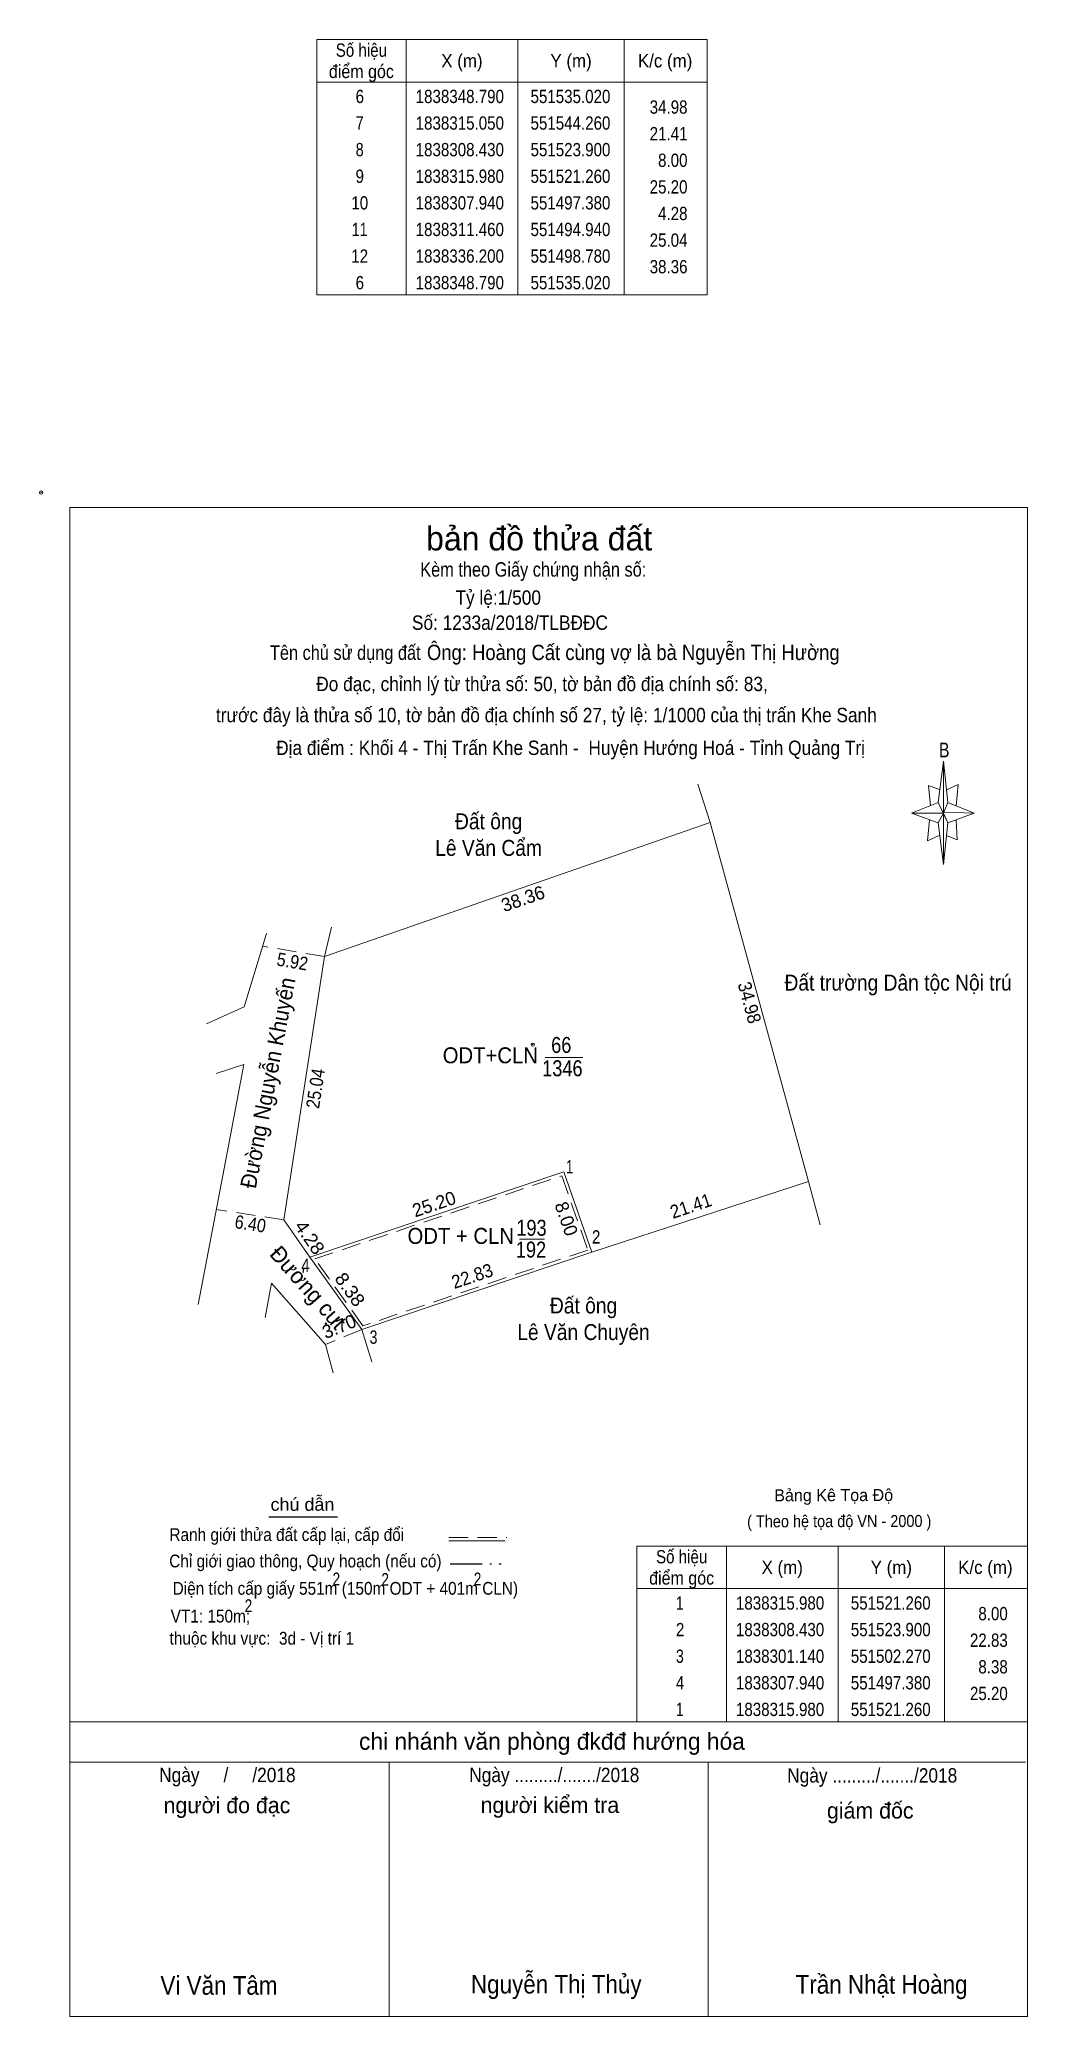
# Model space of a CAD drawing. Header units: metres. Extents: x 550655 to 551727, y 1838234 to 1838422.
# Drawn here: x 551472 to 551564.8, y 1838236.6 to 1838422.4 of the extents above; entities that cross this region are included whole.
import ezdxf
from ezdxf.enums import TextEntityAlignment as Align

# ---------------------------------------------------------------- set-up
doc = ezdxf.new("R2010")
doc.units = ezdxf.units.M
doc.header["$LTSCALE"] = 0.6
doc.header["$PDMODE"] = 32
doc.header["$PDSIZE"] = 0.3
for name, pattern in [('DASH_DOUBLE_DOT', [9.2, 5, -1.2, 0.3, -1.2, 0.3, -1.2]), ('MEDIUM_DASHED', [4.5, 3, -1.5]), ('SHORT_DASHED', [2.7, 1.5, -1.2])]:
    doc.linetypes.add(name, pattern=pattern)
for name, color, linetype, lineweight in [('10', 7, 'Continuous', 13), ('16', 7, 'Continuous', 25), ('2', 7, 'SHORT_DASHED', 13), ('5', 7, 'Continuous', 13), ('55', 7, 'Continuous', 13), ('63', 7, 'Continuous', 13)]:
    doc.layers.add(name, color=color, linetype=linetype, lineweight=lineweight)
doc.layers.add('34', color=7, linetype='Continuous')

msp = doc.modelspace()

# ---------------------------------------------------------------- texts
at = {"layer": '10'}
for s, width, p in [('Đất ông', 0.9, (551514.2, 1838348.16)), ('Lê Văn Cẩm', 0.9, (551514.195, 1838345.66)), ('Đất trường Dân tộc Nội trú', 0.9, (551552.68, 1838333)), ('66', 0.85, (551521.025, 1838327.14)), ('1346', 0.85, (551521.13, 1838324.95)), ('193', 0.85, (551518.225, 1838309.96)), ('192', 0.85, (551518.18, 1838307.91)), ('Đất ông', 0.9, (551523.12, 1838302.66)), ('Lê Văn Chuyên', 0.9, (551523.115, 1838300.16))]:
    msp.add_text(s, height=1.5, dxfattribs=dict(at, width=width)).set_placement(p, align=Align.CENTER)
for s, height, rotation, p in [('38.36', 1.25, 19.158, (551517.6249, 1838341.0453)), ('25.20', 1.25, 18.608, (551509.2656, 1838312.345)), ('8.00', 1.25, 289.273, (551520.9145, 1838311.3513)), ('Đường cụt', 1.5, 311.361, (551496.6802, 1838304.6006)), ('3.70', 1.25, 22.295, (551500.3879, 1838300.8606))]:
    msp.add_text(s, height=height, rotation=rotation, dxfattribs=at).set_placement(p, align=Align.CENTER)
for s, height, rotation, width, p in [('5.92', 1.25, 350.474, 0.9, (551495.6566, 1838335.1205)), ('Đường Nguyễn Khuyến', 1.5, 79.246, 0.95, (551494.183, 1838324.1951)), ('34.98', 1.25, 285.315, 0.95, (551538.1176, 1838331.7101)), ('25.04', 1.25, 81.177, 0.9, (551498.5432, 1838323.7091)), ('21.41', 1.25, 18.625, 0.95, (551533.4004, 1838312.1736)), ('6.40', 1.25, 351.213, 0.9, (551491.7145, 1838310.4705)), ('4.28', 1.25, 304.729, 1.05, (551496.8721, 1838309.451)), ('8.38', 1.25, 305.721, 1.05, (551500.658, 1838304.5449)), ('22.83', 1.25, 18.625, 0.95, (551512.8554, 1838305.5854))]:
    msp.add_text(s, height=height, rotation=rotation, dxfattribs=dict(at, width=width)).set_placement(p, align=Align.CENTER)
for s, height, width, p in [('ODT+CLN', 1.5, 0.95, (551518.83, 1838326.17)), (' 1', 1.25, 0.75, (551522.16, 1838315.82)), ('ODT + CLN', 1.5, 0.95, (551516.58, 1838309.2)), (' 2', 1.25, 0.85, (551524.7, 1838309.23)), (' 4', 1.25, 0.85, (551497.38, 1838306.56)), (' 3', 1.25, 0.8, (551503.75, 1838299.81))]:
    msp.add_text(s, height=height, dxfattribs=dict(at, width=width)).set_placement(p, align=Align.RIGHT)
at = {"layer": '16', "width": 0.8}
for p in [(551499.885, 1838277.11), (551504.475, 1838277.07), (551513.155, 1838277.11), (551491.625, 1838274.6)]:
    msp.add_text('2', height=1.2, dxfattribs=at).set_placement(p, align=Align.CENTER)
at = {"layer": '2', "width": 0.9}
msp.add_text('Tỷ lệ:1/500', height=1.35, dxfattribs=at).set_placement((551515.1, 1838369.26), align=Align.CENTER)
at = {"layer": '34', "width": 0.9}
msp.add_text('Ông: Hoàng Cất cùng vợ là bà Nguyễn Thị Hường', height=1.44, dxfattribs=at).set_placement((551508.4, 1838364.06))
at = {"layer": '5'}
for s, height, p in [('bản đồ thửa đất', 2.25, (551518.945, 1838374.36)), ('chi nhánh văn phòng đkđđ hướng hóa', 1.6, (551520.15, 1838261.66)), ('người kiểm tra', 1.5, (551519.955, 1838255.72)), ('người đo đạc', 1.5, (551489.605, 1838255.7)), ('giám đốc', 1.5, (551550.065, 1838255.2))]:
    msp.add_text(s, height=height, dxfattribs=at).set_placement(p, align=Align.CENTER)
for s, height, width, p in [('Kèm theo Giấy chứng nhận số: ', 1.35, 0.85, (551518.605, 1838371.9)), ('Số: 1233a/2018/TLBĐĐC', 1.35, 0.9, (551516.2, 1838366.9)), ('Tên chủ sử dụng đất', 1.35, 0.85, (551500.725, 1838364.08)), ('Đo đạc, chỉnh lý từ thửa số: 50, tờ bản đồ địa chính số: 83, ', 1.35, 0.9, (551519.44, 1838361.14)), ('trước đây là thửa số 10, tờ bản đồ địa chính số 27, tỷ lệ: 1/1000 của thị trấn Khe Sanh', 1.35, 0.9, (551519.625, 1838358.22)), ('Địa điểm : Khối 4 - Thị Trấn Khe Sanh -  Huyện Hướng Hoá - Tỉnh Quảng Trị ', 1.35, 0.9, (551522.125, 1838355.14)), ('B', 1.378, 0.8, (551557.02, 1838354.92)), ('chú dẫn', 1.2, 1.05, (551496.7, 1838284.12)), ('Ranh giới thửa đất cấp lại, cấp đổi', 1.2, 0.9, (551495.23, 1838281.28)), ('Chỉ giới giao thông, Quy hoạch (nếu có)', 1.2, 0.9, (551496.975, 1838278.8)), ('Diện tích cấp giấy 551m (150m ODT + 401m CLN)', 1.2, 0.9, (551500.735, 1838276.23)), ('VT1: 150m; ', 1.2, 0.9, (551488.25, 1838273.62)), ('thuộc khu vực:  3d - Vị trí 1', 1.2, 0.9, (551492.885, 1838271.54)), ('Ngày     /     /2018', 1.35, 0.9, (551489.645, 1838258.62)), ('Ngày ........./......./2018', 1.35, 0.9, (551520.37, 1838258.62)), ('Ngày ........./......./2018', 1.35, 0.9, (551550.25, 1838258.58)), ('Nguyễn Thị Thủy', 1.75, 0.9, (551520.555, 1838238.76)), ('Trần Nhật Hoàng', 1.75, 0.9, (551551.13, 1838238.74)), ('Vi Văn Tâm', 1.75, 0.9, (551488.855, 1838238.64))]:
    msp.add_text(s, height=height, dxfattribs=dict(at, width=width)).set_placement(p, align=Align.CENTER)
at = {"layer": '55'}
msp.add_text('Bảng Kê Tọa Độ', height=1.13, rotation=0.127, dxfattribs=at).set_placement((551546.6288, 1838285.0233), align=Align.CENTER)
at = {"layer": '55', "width": 0.9}
msp.add_text('( Theo hệ tọa độ VN - 2000 )', height=1.13, rotation=0.127, dxfattribs=at).set_placement((551547.1488, 1838282.5789), align=Align.CENTER)
at = {"layer": '63'}
for s, width, p in [('Số hiệu', 0.85, (551502.24, 1838420.75)), ('X (m)', 0.95, (551511.69, 1838419.75)), ('Y (m)', 0.95, (551521.945, 1838419.75)), ('K/c (m)', 0.95, (551530.785, 1838419.75)), ('điểm góc', 0.9, (551502.24, 1838418.75)), (' 6', 0.85, (551501.895, 1838416.4)), ('1838348.790', 0.85, (551511.49, 1838416.4)), ('551535.020', 0.85, (551521.89, 1838416.4)), (' 7', 0.8, (551501.895, 1838413.9)), ('1838315.050', 0.85, (551511.49, 1838413.9)), ('551544.260', 0.85, (551521.89, 1838413.9)), (' 8', 0.8, (551501.895, 1838411.4)), ('1838308.430', 0.85, (551511.49, 1838411.4)), ('551523.900', 0.85, (551521.89, 1838411.4)), (' 9', 0.85, (551501.89, 1838408.9)), ('1838315.980', 0.85, (551511.49, 1838408.9)), ('551521.260', 0.85, (551521.89, 1838408.9)), (' 10', 0.85, (551501.89, 1838406.4)), ('1838307.940', 0.85, (551511.49, 1838406.4)), ('551497.380', 0.85, (551521.89, 1838406.4)), (' 11', 0.8, (551501.89, 1838403.9)), ('1838311.460', 0.85, (551511.49, 1838403.9)), ('551494.940', 0.85, (551521.89, 1838403.9)), (' 12', 0.85, (551501.885, 1838401.4)), ('1838336.200', 0.85, (551511.49, 1838401.4)), ('551498.780', 0.85, (551521.89, 1838401.4)), (' 6', 0.85, (551501.895, 1838398.9)), ('1838348.790', 0.85, (551511.49, 1838398.9)), ('551535.020', 0.85, (551521.89, 1838398.9)), ('Số hiệu', 0.85, (551532.34, 1838279.18)), ('điểm góc', 0.9, (551532.34, 1838277.18)), ('X (m)', 0.95, (551541.79, 1838278.18)), ('Y (m)', 0.95, (551552.045, 1838278.18)), ('K/c (m)', 0.95, (551560.885, 1838278.18)), (' 1', 0.75, (551531.99, 1838274.83)), ('1838315.980', 0.85, (551541.59, 1838274.83)), ('551521.260', 0.85, (551551.99, 1838274.83)), (' 2', 0.85, (551531.995, 1838272.33)), ('1838308.430', 0.85, (551541.59, 1838272.33)), ('551523.900', 0.85, (551551.99, 1838272.33)), (' 3', 0.8, (551531.985, 1838269.83)), ('1838301.140', 0.85, (551541.59, 1838269.83)), ('551502.270', 0.85, (551551.99, 1838269.83)), (' 4', 0.85, (551531.99, 1838267.33)), ('1838307.940', 0.85, (551541.59, 1838267.33)), ('551497.380', 0.85, (551551.99, 1838267.33)), (' 1', 0.75, (551531.99, 1838264.83)), ('1838315.980', 0.85, (551541.59, 1838264.83)), ('551521.260', 0.85, (551551.99, 1838264.83))]:
    msp.add_text(s, height=1.25, dxfattribs=dict(at, width=width)).set_placement(p, align=Align.CENTER)
at = {"layer": '63', "width": 0.85}
for s, p in [('34.98', (551532.89, 1838415.4)), ('21.41', (551532.89, 1838412.9)), ('8.00', (551532.89, 1838410.4)), ('25.20', (551532.89, 1838407.9)), ('4.28', (551532.89, 1838405.4)), ('25.04', (551532.89, 1838402.9)), ('38.36', (551532.89, 1838400.4)), ('8.00', (551562.99, 1838273.83)), ('22.83', (551562.99, 1838271.33)), ('8.38', (551562.99, 1838268.83)), ('25.20', (551562.99, 1838266.33))]:
    msp.add_text(s, height=1.25, dxfattribs=at).set_placement(p, align=Align.RIGHT)

# ---------------------------------------------------------------- linework, layer by layer
at = {"layer": '10'}
for p, q in [((551533.87, 1838352.39), (551535.02, 1838348.79)), ((551498.78, 1838336.2), (551535.02, 1838348.79)), ((551493.31, 1838338.38), (551491.21, 1838331.48)), ((551499.43, 1838338.95), (551498.78, 1838336.21)), ((551498.78, 1838336.2), (551494.94, 1838311.46)), ((551491.21, 1838331.48), (551487.68, 1838329.87)), ((551491.18, 1838326.05), (551488.58, 1838325.21)), ((551519.51, 1838326.71), (551523.06, 1838326.71)), ((551497.38, 1838307.94), (551521.26, 1838315.98)), ((551521.26, 1838315.98), (551523.9, 1838308.43)), ((551494.94, 1838311.46), (551497.38, 1838307.94)), ((551517.1, 1838309.65), (551519.46, 1838309.65)), ((551497.38, 1838307.94), (551502.27, 1838301.14)), ((551493.8, 1838305.52), (551493.19, 1838302.29)), ((551493.8, 1838305.52), (551498.88, 1838299.75)), ((551502.27, 1838301.14), (551503.22, 1838298.13)), ((551498.88, 1838299.75), (551499.58, 1838297.09))]:
    msp.add_line(p, q, dxfattribs=at)
at = {"layer": '10', "linetype": 'MEDIUM_DASHED'}
for p, q in [((551498.78, 1838336.2), (551492.94, 1838337.18)), ((551494.94, 1838311.46), (551488.6, 1838312.44)), ((551502.27, 1838301.14), (551498.88, 1838299.75))]:
    msp.add_line(p, q, dxfattribs=at)
at = {"layer": '10'}
for points in [[(551535.02, 1838348.79), (551544.26, 1838315.05), (551545.37, 1838311)], [(551491.18, 1838326.05), (551489.61, 1838317.77), (551486.9, 1838303.49)], [(551502.27, 1838301.14), (551523.9, 1838308.43), (551544.26, 1838315.05)]]:
    msp.add_lwpolyline(points, dxfattribs=at)
at = {"layer": '10', "linetype": 'MEDIUM_DASHED'}
msp.add_lwpolyline([(551521.07, 1838315.6), (551523.52, 1838308.62), (551502.38, 1838301.5), (551497.86, 1838307.79)], close=True, dxfattribs=at)
at = {"layer": '10'}
msp.add_point((551518.35, 1838327.92), dxfattribs=at)
at = {"layer": '16'}
msp.add_line((551499.98, 1838283.52), (551493.54, 1838283.52), dxfattribs=at)
at = {"layer": '5'}
for p, q in [((551556.44, 1838350.66), (551556.94, 1838354.56)), ((551557.34, 1838350.66), (551559.84, 1838349.66)), ((551556.44, 1838348.76), (551553.94, 1838349.66)), ((551557.34, 1838348.76), (551556.94, 1838344.86)), ((551558.14, 1838349.06), (551558.24, 1838347.16)), ((551558.24, 1838347.16), (551557.24, 1838347.56)), ((551510.46, 1838281.28), (551515.74, 1838281.28)), ((551474.84, 1838264.3), (551564.84, 1838264.3)), ((551474.84, 1838260.5), (551564.64, 1838260.5)), ((551474.84, 1838260.5), (551564.64, 1838260.5)), ((551474.84, 1838260.5), (551564.64, 1838260.5)), ((551504.84, 1838236.6), (551504.84, 1838260.5)), ((551534.84, 1838236.6), (551534.84, 1838260.5))]:
    msp.add_line(p, q, dxfattribs=at)
at = {"layer": '5', "linetype": 'MEDIUM_DASHED'}
msp.add_line((551510.46, 1838281.6), (551515.9, 1838281.6), dxfattribs=at)
at = {"layer": '5', "linetype": 'DASH_DOUBLE_DOT', "lineweight": 25}
msp.add_line((551510.58, 1838279.14), (551515.8, 1838279.14), dxfattribs=at)
at = {"layer": '5'}
for points in [[(551474.84, 1838378.4), (551564.84, 1838378.4), (551564.84, 1838236.6), (551474.84, 1838236.6)], [(551556.94, 1838354.56), (551557.34, 1838350.66), (551556.94, 1838349.66)], [(551556.94, 1838349.66), (551553.94, 1838349.66), (551556.44, 1838350.66), (551557.34, 1838348.76), (551559.84, 1838349.66), (551556.94, 1838349.76)], [(551556.94, 1838349.66), (551556.94, 1838344.86), (551556.44, 1838348.76)]]:
    msp.add_lwpolyline(points, close=True, dxfattribs=at)
for points in [[(551556.64, 1838351.86), (551555.54, 1838352.26), (551555.74, 1838350.36)], [(551557.24, 1838351.86), (551558.34, 1838352.36), (551558.14, 1838350.36)], [(551556.94, 1838349.66), (551556.44, 1838350.66), (551553.94, 1838349.66)], [(551555.64, 1838349.06), (551555.44, 1838347.06), (551556.54, 1838347.56)], [(551556.94, 1838349.66), (551557.34, 1838348.76), (551559.84, 1838349.66)], [(551564.84, 1838236.6), (551474.84, 1838236.6), (551474.84, 1838260.5)]]:
    msp.add_lwpolyline(points, dxfattribs=at)
msp.add_point((551472.14, 1838379.8), dxfattribs=at)
at = {"layer": '63'}
for p, q in [((551506.44, 1838422.37), (551506.44, 1838398.37)), ((551516.94, 1838422.37), (551516.94, 1838398.37)), ((551526.94, 1838422.37), (551526.94, 1838398.37)), ((551498.04, 1838418.37), (551534.74, 1838418.37)), ((551536.54, 1838280.8), (551536.54, 1838264.3)), ((551547.04, 1838280.8), (551547.04, 1838264.3)), ((551557.04, 1838280.8), (551557.04, 1838264.3)), ((551528.14, 1838276.8), (551564.84, 1838276.8))]:
    msp.add_line(p, q, dxfattribs=at)
for points in [[(551498.04, 1838422.37), (551534.74, 1838422.37), (551534.74, 1838398.37), (551498.04, 1838398.37)], [(551528.14, 1838280.8), (551564.84, 1838280.8), (551564.84, 1838264.3), (551528.14, 1838264.3)]]:
    msp.add_lwpolyline(points, close=True, dxfattribs=at)

msp.set_redraw_order([(e.dxf.handle, doc.entitydb.next_handle()) for e in msp.query("TEXT MTEXT ATTDEF DIMENSION ARC_DIMENSION")])  # texts and dimensions are drawn at this point

doc.saveas('drawing.dxf')
